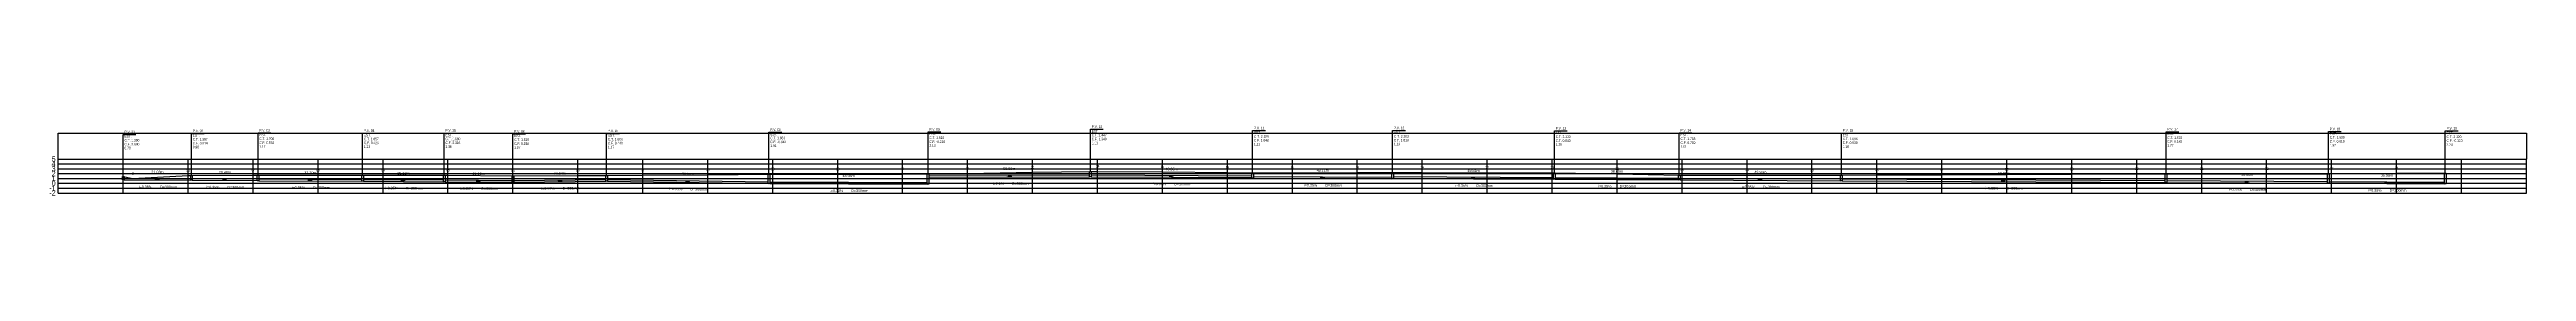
# Model space of a CAD drawing. Extents: x -160 to 364724, y -100 to 7353297.
# Drawn here: x 360099 to 360862, y 7350692 to 7350714 of the extents above; entities that cross this region are included whole.
import ezdxf
from ezdxf.enums import TextEntityAlignment as Align

# ---------------------------------------------------------------- set-up
doc = ezdxf.new("R2010")
doc.units = 0
doc.header["$LTSCALE"] = 5
for name, color, linetype in [('PS_IND_COMPRIMENTO', 7, 'Continuous'), ('PS_IND_DIAMETRO', 7, 'Continuous'), ('PS_IND_FLUXO', 3, 'Continuous'), ('PS_IND_INCLINACAO', 7, 'Continuous'), ('PS_PERFIL_CAIXAS', 7, 'Continuous'), ('PS_PERFIL_GRADE', 8, 'Continuous'), ('PS_PERFIL_TERRENO', 3, 'Continuous'), ('PS_PERFIL_TUBO', 7, 'Continuous'), ('PS_PONTOS_IDENTIFICACAO_LIN', 7, 'Continuous'), ('PS_PONTOS_IDENTIFICACAO_TXT', 7, 'Continuous')]:
    doc.layers.add(name, color=color, linetype=linetype)
doc.styles.get("Standard").update_dxf_attribs({"font": 'arial.ttf'})

# ---------------------------------------------------------------- blocks, each defined once
blk = doc.blocks.new('*U307')
at = {"layer": 'PS_PERFIL_GRADE', "linetype": 'Continuous'}
for p, q in [((0, 0), (0, 10.5)), ((0, 10.5), (760, 10.5)), ((0, 9), (760, 9)), ((20, 0), (20, 10.5)), ((40, 0), (40, 10.5)), ((60, 0), (60, 10.5)), ((80, 0), (80, 10.5)), ((100, 0), (100, 10.5)), ((120, 0), (120, 10.5)), ((140, 0), (140, 10.5)), ((160, 0), (160, 10.5)), ((180, 0), (180, 10.5)), ((200, 0), (200, 10.5)), ((220, 0), (220, 10.5)), ((240, 0), (240, 10.5)), ((260, 0), (260, 10.5)), ((280, 0), (280, 10.5)), ((300, 0), (300, 10.5)), ((320, 0), (320, 10.5)), ((340, 0), (340, 10.5)), ((360, 0), (360, 10.5)), ((380, 0), (380, 10.5)), ((400, 0), (400, 10.5)), ((420, 0), (420, 10.5)), ((440, 0), (440, 10.5)), ((460, 0), (460, 10.5)), ((480, 0), (480, 10.5)), ((500, 0), (500, 10.5)), ((520, 0), (520, 10.5)), ((540, 0), (540, 10.5)), ((560, 0), (560, 10.5)), ((580, 0), (580, 10.5)), ((600, 0), (600, 10.5)), ((620, 0), (620, 10.5)), ((640, 0), (640, 10.5)), ((660, 0), (660, 10.5)), ((680, 0), (680, 10.5)), ((700, 0), (700, 10.5)), ((720, 0), (720, 10.5)), ((740, 0), (740, 10.5)), ((760, 0), (760, 10.5)), ((0, 7.5), (760, 7.5)), ((0, 6), (760, 6)), ((0, 4.5), (760, 4.5)), ((0, 3), (760, 3)), ((0, 1.5), (760, 1.5)), ((0, 0), (760, 0))]:
    blk.add_line(p, q, dxfattribs=at)
blk.add_lwpolyline([(0, 10.5), (0, 18.5), (760, 18.5), (760, 10.5)], dxfattribs=at)
at = {"layer": 'PS_PERFIL_GRADE'}
for s, p in [('4', (-0.8, 9)), ('3', (-0.8, 7.5)), ('5', (-0.8, 10.5)), ('-1', (-0.8, 1.5)), ('-2', (-0.8, 0)), ('0', (-0.8, 3)), ('2', (-0.8, 6)), ('1', (-0.8, 4.5))]:
    blk.add_text(s, height=1.6, dxfattribs=at).set_placement(p, align=Align.MIDDLE_RIGHT)

msp = doc.modelspace()

# ---------------------------------------------------------------- linework, layer by layer
at = {"layer": 'PS_IND_FLUXO'}
for points in [[(360131.328, 7350697.426, 0.8, 0, 0), (360132.928, 7350697.417, 0, 0, 0)], [(360152.083, 7350697.315, 0.8, 0, 0), (360153.682, 7350697.306, 0, 0, 0)], [(360178.424, 7350697.167, 0.8, 0, 0), (360180.024, 7350697.158, 0, 0, 0)], [(360207.09, 7350697.016, 0.8, 0, 0), (360208.69, 7350697.008, 0, 0, 0)], [(360230.234, 7350696.865, 0.8, 0, 0), (360231.834, 7350696.856, 0, 0, 0)], [(360256.834, 7350696.962, 0.8, 0, 0), (360255.234, 7350696.945, 0, 0, 0)], [(360294.657, 7350696.758, 0.8, 0, 0), (360296.257, 7350696.735, 0, 0, 0)], [(360344.145, 7350696.26, 0.8, 0, 0), (360345.745, 7350696.251, 0, 0, 0)], [(360395.232, 7350698.417, 0.8, 0, 0), (360393.632, 7350698.414, 0, 0, 0)], [(360443.605, 7350698.326, 0.8, 0, 0), (360445.205, 7350698.318, 0, 0, 0)], [(360490.131, 7350697.906, 0.8, 0, 0), (360491.731, 7350697.898, 0, 0, 0)], [(360536.591, 7350697.832, 0.8, 0, 0), (360538.191, 7350697.823, 0, 0, 0)], [(360580.721, 7350697.606, 0.8, 0, 0), (360582.321, 7350697.598, 0, 0, 0)], [(360624.911, 7350697.366, 0.8, 0, 0), (360626.511, 7350697.358, 0, 0, 0)], [(360699.859, 7350696.98, 0.8, 0, 0), (360701.459, 7350696.971, 0, 0, 0)], [(360774.84, 7350696.586, 0.8, 0, 0), (360776.44, 7350696.578, 0, 0, 0)], [(360817.83, 7350696.368, 0.8, 0, 0), (360819.43, 7350696.359, 0, 0, 0)]]:
    msp.add_lwpolyline(points, format="xyseb", dxfattribs=at)
at = {"layer": 'PS_PERFIL_CAIXAS', "linetype": 'Continuous'}
for points in [[(360121.362, 7350698.303), (360121.862, 7350698.303), (360121.862, 7350697.253), (360121.362, 7350697.253)], [(360142.393, 7350698.614), (360142.893, 7350698.614), (360142.893, 7350697.139), (360142.393, 7350697.139)], [(360162.872, 7350698.777), (360163.372, 7350698.777), (360163.372, 7350697.022), (360162.872, 7350697.022)], [(360195.076, 7350698.704), (360195.576, 7350698.704), (360195.576, 7350696.853), (360195.076, 7350696.853)], [(360220.205, 7350698.738), (360220.705, 7350698.738), (360220.705, 7350696.692), (360220.205, 7350696.692)], [(360241.362, 7350698.483), (360241.862, 7350698.483), (360241.862, 7350696.578), (360241.362, 7350696.578)], [(360270.207, 7350698.63), (360270.707, 7350698.63), (360270.707, 7350696.878), (360270.207, 7350696.878)], [(360320.207, 7350699.017), (360320.707, 7350699.017), (360320.707, 7350696.158), (360320.207, 7350696.158)], [(360369.182, 7350699.098), (360369.682, 7350699.098), (360369.682, 7350695.903), (360369.182, 7350695.903)], [(360419.182, 7350699.889), (360419.682, 7350699.889), (360419.682, 7350698.228), (360419.182, 7350698.228)], [(360469.128, 7350699.488), (360469.628, 7350699.488), (360469.628, 7350697.79), (360469.128, 7350697.79)], [(360512.235, 7350699.523), (360512.735, 7350699.523), (360512.735, 7350697.733), (360512.235, 7350697.733)], [(360562.047, 7350699.413), (360562.547, 7350699.413), (360562.547, 7350697.478), (360562.047, 7350697.478)], [(360600.495, 7350698.78), (360600.995, 7350698.78), (360600.995, 7350697.268), (360600.495, 7350697.268)], [(360650.427, 7350698.747), (360650.927, 7350698.747), (360650.927, 7350697.013), (360650.427, 7350697.013)], [(360750.39, 7350699.143), (360750.89, 7350699.143), (360750.89, 7350696.488), (360750.39, 7350696.488)], [(360800.389, 7350699.188), (360800.889, 7350699.188), (360800.889, 7350696.233), (360800.389, 7350696.233)], [(360836.371, 7350699.398), (360836.871, 7350699.398), (360836.871, 7350696.038), (360836.371, 7350696.038)]]:
    msp.add_lwpolyline(points, close=True, dxfattribs=at)
at = {"layer": 'PS_PERFIL_TERRENO', "linetype": 'Continuous'}
msp.add_lwpolyline([(360121.612, 7350698.303), (360124.587, 7350697.687), (360124.587, 7350697.687), (360141.612, 7350698.598), (360141.612, 7350698.598), (360142.643, 7350698.614), (360142.643, 7350698.614), (360142.643, 7350698.614), (360142.643, 7350698.614), (360142.643, 7350698.614), (360161.612, 7350698.765), (360161.612, 7350698.765), (360163.122, 7350698.777), (360163.122, 7350698.777), (360163.122, 7350698.777), (360163.122, 7350698.777), (360163.122, 7350698.777), (360181.612, 7350698.735), (360181.612, 7350698.735), (360195.326, 7350698.704), (360195.326, 7350698.704), (360195.326, 7350698.704), (360195.326, 7350698.704), (360195.326, 7350698.704), (360201.612, 7350698.712), (360201.612, 7350698.712), (360220.455, 7350698.738), (360220.455, 7350698.738), (360220.455, 7350698.738), (360220.455, 7350698.738), (360220.455, 7350698.738), (360221.612, 7350698.724), (360221.612, 7350698.724), (360241.612, 7350698.483), (360241.612, 7350698.483), (360241.612, 7350698.483), (360241.612, 7350698.483), (360241.612, 7350698.483), (360261.612, 7350698.585), (360261.612, 7350698.585), (360270.457, 7350698.63), (360270.457, 7350698.63), (360270.457, 7350698.63), (360270.457, 7350698.63), (360270.457, 7350698.63), (360281.612, 7350698.717), (360281.612, 7350698.717), (360301.612, 7350698.871), (360301.612, 7350698.871), (360320.457, 7350699.017), (360320.457, 7350699.017), (360320.457, 7350699.017), (360320.457, 7350699.017), (360320.457, 7350699.017), (360321.612, 7350699.019), (360321.612, 7350699.019), (360341.612, 7350699.052), (360341.612, 7350699.052), (360361.612, 7350699.085), (360361.612, 7350699.085), (360369.432, 7350699.098), (360369.432, 7350699.098), (360369.432, 7350699.098), (360369.432, 7350699.098), (360369.432, 7350699.098), (360381.612, 7350699.291), (360381.612, 7350699.291), (360401.612, 7350699.607), (360401.612, 7350699.607), (360419.432, 7350699.889), (360419.432, 7350699.889), (360419.432, 7350699.889), (360419.432, 7350699.889), (360419.432, 7350699.889), (360421.612, 7350699.871), (360421.612, 7350699.871), (360441.612, 7350699.711), (360441.612, 7350699.711), (360461.612, 7350699.55), (360461.612, 7350699.55), (360469.378, 7350699.488), (360469.378, 7350699.488), (360469.378, 7350699.488), (360469.378, 7350699.488), (360469.378, 7350699.488), (360481.612, 7350699.498), (360481.612, 7350699.498), (360501.612, 7350699.514), (360501.612, 7350699.514), (360512.485, 7350699.523), (360512.485, 7350699.523), (360512.485, 7350699.523), (360512.485, 7350699.523), (360512.485, 7350699.523), (360521.612, 7350699.503), (360521.612, 7350699.503), (360541.612, 7350699.459), (360541.612, 7350699.459), (360561.612, 7350699.415), (360561.612, 7350699.415), (360562.297, 7350699.413), (360562.297, 7350699.413), (360562.297, 7350699.413), (360562.297, 7350699.413), (360562.297, 7350699.413), (360581.612, 7350699.095), (360581.612, 7350699.095), (360600.745, 7350698.78), (360600.745, 7350698.78), (360600.745, 7350698.78), (360600.745, 7350698.78), (360600.745, 7350698.78), (360601.612, 7350698.78), (360601.612, 7350698.78), (360621.612, 7350698.766), (360621.612, 7350698.766), (360641.612, 7350698.753), (360641.612, 7350698.753), (360650.677, 7350698.747), (360650.677, 7350698.747), (360650.677, 7350698.747), (360650.677, 7350698.747), (360650.677, 7350698.747), (360661.612, 7350698.791), (360661.612, 7350698.791), (360681.612, 7350698.87), (360681.612, 7350698.87), (360701.612, 7350698.949), (360701.612, 7350698.949), (360721.612, 7350699.028), (360721.612, 7350699.028), (360741.612, 7350699.107), (360741.612, 7350699.107), (360750.64, 7350699.143), (360750.64, 7350699.143), (360750.64, 7350699.143), (360750.64, 7350699.143), (360750.64, 7350699.143), (360761.612, 7350699.153), (360761.612, 7350699.153), (360781.612, 7350699.171), (360781.612, 7350699.171), (360800.639, 7350699.188), (360800.639, 7350699.188), (360800.639, 7350699.188), (360800.639, 7350699.188), (360800.639, 7350699.188), (360801.612, 7350699.194), (360801.612, 7350699.194), (360821.612, 7350699.311), (360821.612, 7350699.311), (360836.621, 7350699.398), (360836.621, 7350699.398), (360836.621, 7350699.398)], dxfattribs=at)
at = {"layer": 'PS_PERFIL_TUBO', "linetype": 'Continuous'}
for points in [[(360121.862, 7350697.253), (360142.393, 7350697.139), (360142.393, 7350697.589), (360121.862, 7350697.703)], [(360142.893, 7350697.139), (360162.872, 7350697.031), (360162.872, 7350697.481), (360142.893, 7350697.589)], [(360163.372, 7350697.022), (360195.076, 7350696.853), (360195.076, 7350697.303), (360163.372, 7350697.472)], [(360195.576, 7350696.853), (360220.205, 7350696.721), (360220.205, 7350697.171), (360195.576, 7350697.303)], [(360220.705, 7350696.692), (360241.362, 7350696.578), (360241.362, 7350697.028), (360220.705, 7350697.142)], [(360241.862, 7350696.578), (360270.207, 7350696.878), (360270.207, 7350697.328), (360241.862, 7350697.028)], [(360270.707, 7350696.878), (360320.207, 7350696.166), (360320.207, 7350696.616), (360270.707, 7350697.328)], [(360320.707, 7350696.158), (360369.182, 7350695.903), (360369.182, 7350696.353), (360320.707, 7350696.608)], [(360369.682, 7350698.153), (360419.182, 7350698.228), (360419.182, 7350698.678), (360369.682, 7350698.603)], [(360419.682, 7350698.228), (360469.128, 7350697.966), (360469.128, 7350698.416), (360419.682, 7350698.678)], [(360469.628, 7350697.79), (360512.235, 7350697.564), (360512.235, 7350698.014), (360469.628, 7350698.24)], [(360512.735, 7350697.733), (360562.047, 7350697.472), (360562.047, 7350697.922), (360512.735, 7350698.183)], [(360562.547, 7350697.478), (360600.495, 7350697.276), (360600.495, 7350697.726), (360562.547, 7350697.928)], [(360600.995, 7350697.268), (360650.427, 7350697.006), (360650.427, 7350697.456), (360600.995, 7350697.718)], [(360650.927, 7350697.013), (360750.39, 7350696.488), (360750.39, 7350696.938), (360650.927, 7350697.463)], [(360750.89, 7350696.488), (360800.389, 7350696.226), (360800.389, 7350696.676), (360750.89, 7350696.938)], [(360800.889, 7350696.233), (360836.371, 7350696.044), (360836.371, 7350696.494), (360800.889, 7350696.683)]]:
    msp.add_lwpolyline(points, close=True, dxfattribs=at)
at = {"layer": 'PS_PONTOS_IDENTIFICACAO_LIN', "linetype": 'Continuous'}
for points in [[(360121.612, 7350698.303), (360121.612, 7350711.303), (360125.532, 7350711.303)], [(360142.643, 7350698.614), (360142.643, 7350711.614), (360146.563, 7350711.614)], [(360163.122, 7350698.777), (360163.122, 7350711.777), (360167.042, 7350711.777)], [(360195.326, 7350698.704), (360195.326, 7350711.704), (360199.246, 7350711.704)], [(360220.455, 7350698.738), (360220.455, 7350711.738), (360224.375, 7350711.738)], [(360241.612, 7350698.483), (360241.612, 7350711.483), (360245.532, 7350711.483)], [(360270.457, 7350698.63), (360270.457, 7350711.63), (360274.377, 7350711.63)], [(360320.457, 7350699.017), (360320.457, 7350712.017), (360324.377, 7350712.017)], [(360369.432, 7350699.098), (360369.432, 7350712.098), (360373.352, 7350712.098)], [(360419.432, 7350699.889), (360419.432, 7350712.889), (360423.352, 7350712.889)], [(360469.378, 7350699.488), (360469.378, 7350712.488), (360473.298, 7350712.488)], [(360512.485, 7350699.523), (360512.485, 7350712.523), (360516.405, 7350712.523)], [(360562.297, 7350699.413), (360562.297, 7350712.413), (360566.217, 7350712.413)], [(360600.745, 7350698.78), (360600.745, 7350711.78), (360604.665, 7350711.78)], [(360650.677, 7350698.747), (360650.677, 7350711.747), (360654.597, 7350711.747)], [(360750.64, 7350699.143), (360750.64, 7350712.143), (360754.56, 7350712.143)], [(360800.639, 7350699.188), (360800.639, 7350712.188), (360804.559, 7350712.188)], [(360836.621, 7350699.398), (360836.621, 7350712.398), (360840.541, 7350712.398)]]:
    msp.add_lwpolyline(points, dxfattribs=at)

# ---------------------------------------------------------------- block references
at = {"layer": 'PS_PERFIL_GRADE'}
msp.add_blockref('*U307', (360101.612, 7350693.218), dxfattribs=at)

# ---------------------------------------------------------------- texts
at = {"layer": 'PS_IND_COMPRIMENTO', "width": 0.8}
for s, rotation, p in [('21.03m', 359.681863, (360132.141, 7350699.721)), ('20.48m', 359.690273, (360152.895, 7350699.61)), ('32.20m', 359.694493, (360179.236, 7350699.463)), ('25.13m', 359.691884, (360207.903, 7350699.312)), ('21.16m', 359.683804, (360231.046, 7350699.16)), ('28.84m', 0.606401, (360256.01, 7350699.253)), ('50.00m', 359.175348, (360295.49, 7350699.047)), ('48.98m', 359.698604, (360344.957, 7350698.556)), ('50.00m', 0.086812, (360394.429, 7350700.716)), ('49.95m', 359.695826, (360444.417, 7350700.622)), ('43.11m', 359.695418, (360490.943, 7350700.202)), ('49.81m', 359.696745, (360537.403, 7350700.128)), ('38.45m', 359.694259, (360581.533, 7350699.902)), ('49.93m', 359.695744, (360625.723, 7350699.662)), ('99.96m', 359.697577, (360700.671, 7350699.276)), ('50.00m', 359.696154, (360775.652, 7350698.882)), ('35.98m', 359.69481, (360818.642, 7350698.664))]:
    msp.add_text(s, height=0.8, rotation=rotation, dxfattribs=at).set_placement(p, align=Align.MIDDLE_CENTER)
at = {"layer": 'PS_IND_DIAMETRO', "width": 0.8}
for rotation, p in [(359.681863, (360135.555, 7350695.102)), (359.690273, (360156.31, 7350694.992)), (359.694493, (360182.651, 7350694.844)), (359.691884, (360211.318, 7350694.693)), (359.683804, (360234.461, 7350694.541)), (0.606401, (360259.499, 7350694.69)), (359.175348, (360298.863, 7350694.398)), (0.086812, (360397.876, 7350696.121)), (359.695826, (360447.833, 7350696.004)), (359.695418, (360494.359, 7350695.584)), (359.696745, (360540.819, 7350695.51)), (359.694259, (360584.948, 7350695.284)), (359.695744, (360629.139, 7350695.044)), (359.697577, (360704.086, 7350694.658)), (359.696154, (360779.067, 7350694.264)), (359.69481, (360822.058, 7350694.045)), (359.698604, (360348.372, 7350693.938))]:
    msp.add_text('D=300mm', height=0.8, rotation=rotation, dxfattribs=at).set_placement(p, align=Align.MIDDLE_CENTER)
at = {"layer": 'PS_IND_INCLINACAO', "width": 0.8}
for s, rotation, p in [('i=0.36%', 359.681863, (360128.435, 7350695.142)), ('i=0.35%', 359.690273, (360149.19, 7350695.03)), ('i=0.35%', 359.694493, (360175.531, 7350694.882)), ('i=0.35%', 359.691884, (360204.198, 7350694.732)), ('i=0.36%', 359.683804, (360227.341, 7350694.581)), ('i=0.69%', 0.606401, (360252.379, 7350694.614)), ('i=0.95%', 359.175348, (360291.744, 7350694.5)), ('i=0.1%', 0.086812, (360391.076, 7350696.111)), ('i=0.35%', 359.695826, (360440.713, 7350696.042)), ('i=0.35%', 359.695418, (360487.239, 7350695.622)), ('i=0.35%', 359.696745, (360533.699, 7350695.547)), ('i=0.35%', 359.694259, (360577.829, 7350695.322)), ('i=0.35%', 359.695744, (360622.019, 7350695.082)), ('i=0.35%', 359.697577, (360696.967, 7350694.695)), ('i=0.35%', 359.696154, (360771.948, 7350694.302)), ('i=0.35%', 359.69481, (360814.938, 7350694.083)), ('i=0.35%', 359.698604, (360341.252, 7350693.975))]:
    msp.add_text(s, height=0.8, rotation=rotation, dxfattribs=at).set_placement(p, align=Align.MIDDLE_CENTER)
at = {"layer": 'PS_PONTOS_IDENTIFICACAO_TXT', "width": 0.7}
for s, p in [('C.T. 1.390', (360122.012, 7350709.103)), ('P.V. 01', (360122.012, 7350711.703)), ('EST. ', (360122.012, 7350710.303)), ('C.T. 1.597', (360143.043, 7350709.414)), ('P.V. 02', (360143.043, 7350712.014)), ('EST. ', (360143.043, 7350710.614)), ('C.T. 1.706', (360163.522, 7350709.577)), ('P.V. 03', (360163.522, 7350712.177)), ('EST. ', (360163.522, 7350710.777)), ('C.T. 1.657', (360195.726, 7350709.504)), ('P.V. 04', (360195.726, 7350712.104)), ('EST. ', (360195.726, 7350710.704)), ('C.T. 1.680', (360220.855, 7350709.538)), ('P.V. 05', (360220.855, 7350712.138)), ('EST. ', (360220.855, 7350710.738)), ('C.T. 1.510', (360242.012, 7350709.283)), ('P.V. 06', (360242.012, 7350711.883)), ('EST. ', (360242.012, 7350710.483)), ('C.T. 1.608', (360270.857, 7350709.43)), ('P.V. 07', (360270.857, 7350712.03)), ('EST. ', (360270.857, 7350710.63)), ('C.T. 1.866', (360320.857, 7350709.817)), ('P.V. 08', (360320.857, 7350712.417)), ('EST. ', (360320.857, 7350711.017)), ('C.T. 1.920', (360369.832, 7350709.898)), ('P.V. 09', (360369.832, 7350712.498)), ('EST. ', (360369.832, 7350711.098)), ('C.T. 2.447', (360419.832, 7350710.689)), ('C.F. 1.340', (360419.832, 7350709.489)), ('P.V. 10', (360419.832, 7350713.289)), ('EST. ', (360419.832, 7350711.889)), ('C.T. 2.180', (360469.778, 7350710.288)), ('C.F. 1.048', (360469.778, 7350709.088)), ('P.V. 11', (360469.778, 7350712.888)), ('EST. ', (360469.778, 7350711.488)), ('C.T. 2.203', (360512.885, 7350710.323)), ('C.F. 1.010', (360512.885, 7350709.123)), ('P.V. 12', (360512.885, 7350712.923)), ('EST. ', (360512.885, 7350711.523)), ('C.T. 2.130', (360562.697, 7350710.213)), ('C.F. 0.840', (360562.697, 7350709.013)), ('P.V. 13', (360562.697, 7350712.813)), ('EST. ', (360562.697, 7350711.413)), ('C.T. 1.708', (360601.145, 7350709.58)), ('P.V. 14', (360601.145, 7350712.18)), ('EST. ', (360601.145, 7350710.78)), ('C.T. 1.686', (360651.077, 7350709.547)), ('P.V. 15', (360651.077, 7350712.147)), ('EST. ', (360651.077, 7350710.747)), ('C.T. 1.950', (360751.04, 7350709.943)), ('P.V. 17', (360751.04, 7350712.543)), ('EST. ', (360751.04, 7350711.143)), ('C.T. 1.980', (360801.039, 7350709.988)), ('P.V. 18', (360801.039, 7350712.588)), ('EST. ', (360801.039, 7350711.188)), ('C.T. 2.120', (360837.021, 7350710.198)), ('C.F. -0.120', (360837.021, 7350708.998)), ('P.V. 19', (360837.021, 7350712.798)), ('EST. ', (360837.021, 7350711.398)), ('0.70', (360122.012, 7350706.703)), ('C.F. 0.690', (360122.012, 7350707.903)), ('0.98', (360143.043, 7350707.014)), ('C.F. 0.614', (360143.043, 7350708.214)), ('C.F. 0.536', (360163.522, 7350708.377)), ('1.17', (360163.522, 7350707.177)), ('C.F. 0.423', (360195.726, 7350708.304)), ('1.23', (360195.726, 7350707.104)), ('C.F. 0.316', (360220.855, 7350708.338)), ('1.36', (360220.855, 7350707.138)), ('C.F. 0.240', (360242.012, 7350708.083)), ('1.27', (360242.012, 7350706.883)), ('C.F. 0.440', (360270.857, 7350708.23)), ('1.17', (360270.857, 7350707.03)), ('C.F. -0.040', (360320.857, 7350708.617)), ('1.91', (360320.857, 7350707.417)), ('C.F. -0.210', (360369.832, 7350708.698)), ('2.13', (360369.832, 7350707.498)), ('1.11', (360419.832, 7350708.289)), ('1.13', (360469.778, 7350707.888)), ('1.19', (360512.885, 7350707.923)), ('1.29', (360562.697, 7350707.813)), ('C.F. 0.700', (360601.145, 7350708.38)), ('1.01', (360601.145, 7350707.18)), ('C.F. 0.530', (360651.077, 7350708.347)), ('1.16', (360651.077, 7350707.147)), ('C.F. 0.180', (360751.04, 7350708.743)), ('1.77', (360751.04, 7350707.543)), ('C.F. 0.010', (360801.039, 7350708.788)), ('1.97', (360801.039, 7350707.588)), ('2.24', (360837.021, 7350707.798))]:
    msp.add_text(s, height=0.8, dxfattribs=at).set_placement(p)
for s, p in [('2', (360124.587, 7350698.887)), ('01', (360141.612, 7350699.798)), ('02', (360161.612, 7350699.965)), ('03', (360181.612, 7350699.935)), ('04', (360201.612, 7350699.912)), ('05', (360221.612, 7350699.924)), ('05', (360241.612, 7350699.683)), ('05', (360241.612, 7350699.683)), ('06', (360261.612, 7350699.785)), ('07', (360281.612, 7350699.917)), ('08', (360301.612, 7350700.071)), ('09', (360321.612, 7350700.219)), ('10', (360341.612, 7350700.252)), ('11', (360361.612, 7350700.285)), ('12', (360381.612, 7350700.491)), ('13', (360401.612, 7350700.807)), ('14', (360421.612, 7350701.071)), ('15', (360441.612, 7350700.911)), ('16', (360461.612, 7350700.75)), ('17', (360481.612, 7350700.698)), ('18', (360501.612, 7350700.714)), ('19', (360521.612, 7350700.703)), ('20', (360541.612, 7350700.659)), ('21', (360561.612, 7350700.615)), ('22', (360581.612, 7350700.295)), ('23', (360601.612, 7350699.98)), ('24', (360621.612, 7350699.966)), ('25', (360641.612, 7350699.953)), ('26', (360661.612, 7350699.991)), ('27', (360681.612, 7350700.07)), ('28', (360701.612, 7350700.149)), ('29', (360721.612, 7350700.228)), ('30', (360741.612, 7350700.307)), ('31', (360761.612, 7350700.353)), ('32', (360781.612, 7350700.371)), ('33', (360801.612, 7350700.394)), ('34', (360821.612, 7350700.511))]:
    msp.add_text(s, height=0.8, dxfattribs=at).set_placement(p, align=Align.CENTER)

doc.saveas('drawing.dxf')
